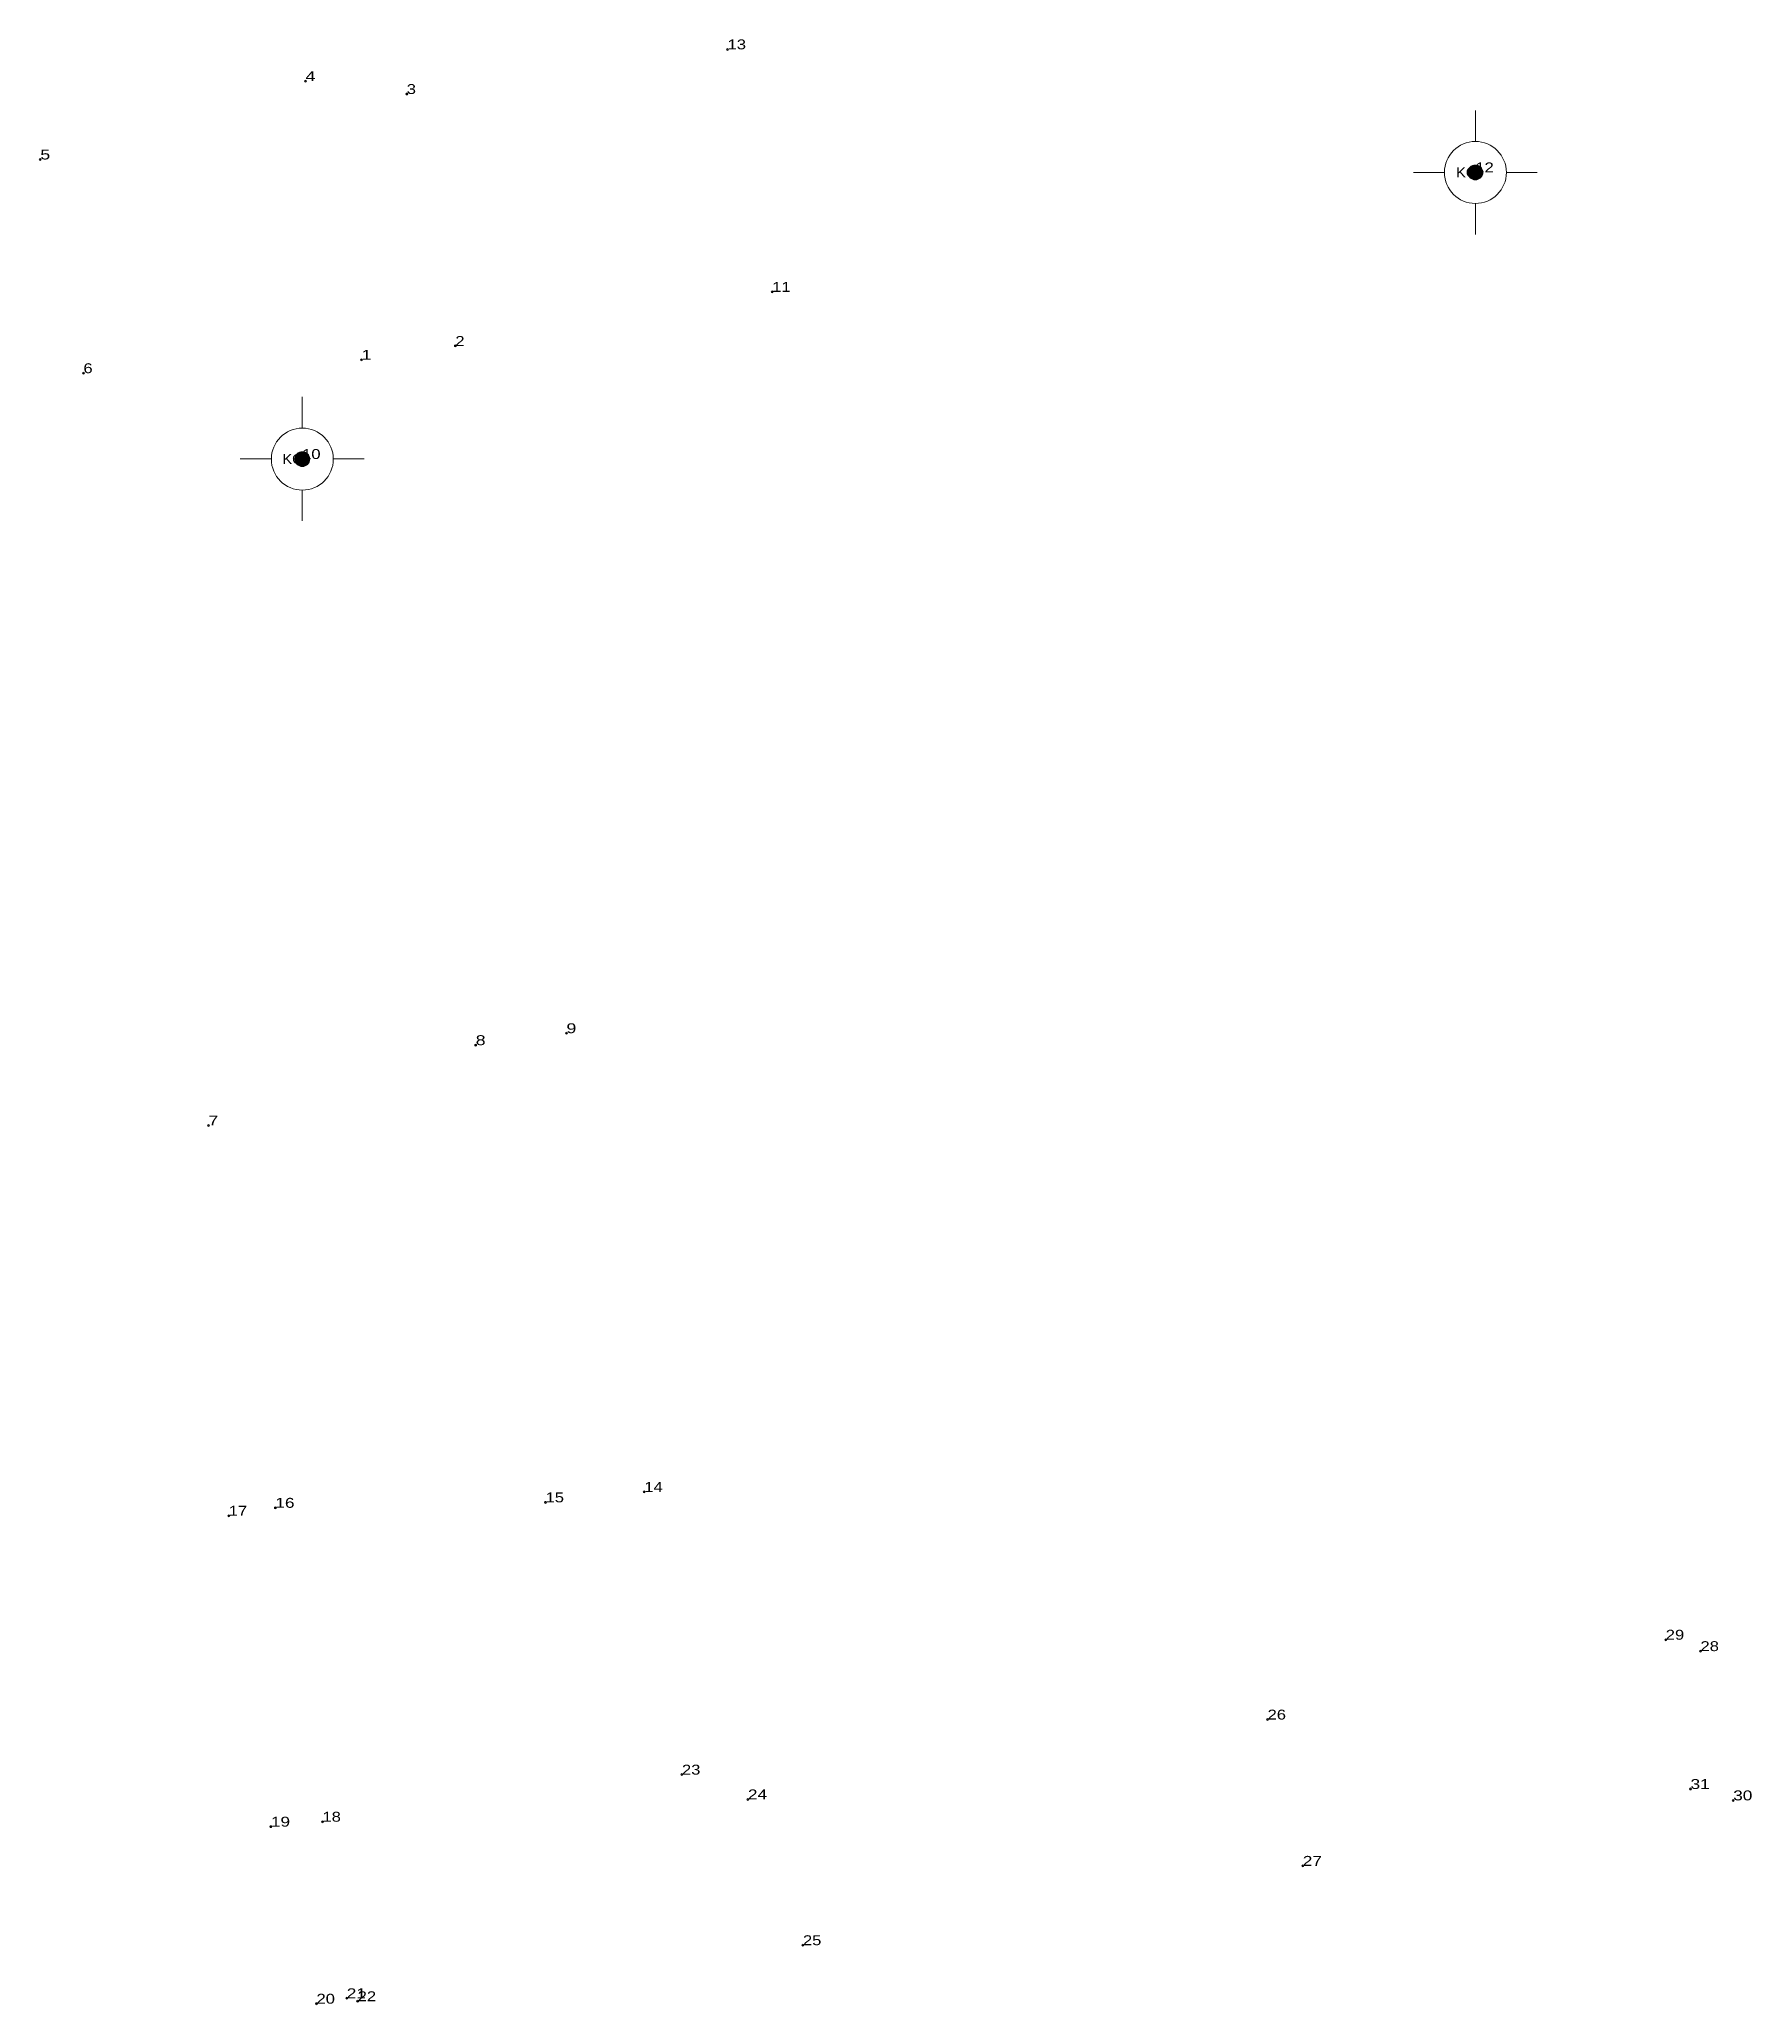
# Model space of a CAD drawing. Header units: metres. Extents: x 551324 to 552036, y 1838429 to 1840087.
# Drawn here: x 552001.28 to 552035.81, y 1839905.68 to 1839945.31 of the extents above; entities that cross this region are included whole.
import ezdxf
from ezdxf.enums import TextEntityAlignment as Align

# ---------------------------------------------------------------- set-up
doc = ezdxf.new("R2010")
doc.units = ezdxf.units.M
doc.header["$LTSCALE"] = 0.08
doc.header["$PDMODE"] = 32
doc.header["$PDSIZE"] = 0.04
doc.layers.add('12', color=7, linetype='Continuous')
doc.layers.add('9', color=7, linetype='Continuous')
doc.layers.add('7', color=7, linetype='Continuous', lineweight=13)

msp = doc.modelspace()

# ---------------------------------------------------------------- texts
at = {"layer": '12'}
for s, width, p in [('13', 1.25, (552015.16, 1839945.11)), ('4', 1.35, (552006.65, 1839944.47)), ('3', 1.25, (552008.69, 1839944.21)), ('5', 1.35, (552001.3, 1839942.89)), ('11', 1.25, (552016.06, 1839940.22)), ('1', 1.35, (552007.78, 1839938.85)), ('2', 1.25, (552009.67, 1839939.13)), ('6', 1.25, (552002.17, 1839938.58)), ('9', 1.35, (552011.91, 1839925.27)), ('8', 1.35, (552010.08, 1839925.03)), ('7', 1.35, (552004.69, 1839923.41)), ('15', 1.25, (552011.49, 1839915.81)), ('14', 1.25, (552013.48, 1839916.02)), ('17', 1.25, (552005.1, 1839915.54)), ('16', 1.3, (552006.04, 1839915.7)), ('29', 1.25, (552034.08, 1839913.04)), ('28', 1.25, (552034.78, 1839912.81)), ('26', 1.25, (552026.05, 1839911.43)), ('23', 1.25, (552014.24, 1839910.32)), ('24', 1.3, (552015.57, 1839909.82)), ('31', 1.3, (552034.58, 1839910.03)), ('30', 1.3, (552035.44, 1839909.8)), ('19', 1.3, (552005.95, 1839909.27)), ('18', 1.25, (552006.99, 1839909.37)), ('27', 1.3, (552026.76, 1839908.48)), ('25', 1.25, (552016.68, 1839906.88)), ('20', 1.25, (552006.87, 1839905.7)), ('21', 1.3, (552007.48, 1839905.81)), ('22', 1.25, (552007.7, 1839905.75))]:
    msp.add_text(s, height=0.2, dxfattribs=dict(at, width=width)).set_placement(p)
at = {"layer": '7', "width": 1.25}
for s, p in [('12', (552030.24, 1839942.63)), ('10', (552006.58, 1839936.85))]:
    msp.add_text(s, height=0.2, dxfattribs=at).set_placement(p)
at = {"layer": '9', "width": 1.1}
for p in [(552030.26, 1839942.53), (552006.59, 1839936.75)]:
    msp.add_text('KC', height=0.2, dxfattribs=at).set_placement(p, align=Align.RIGHT)

# ---------------------------------------------------------------- hatches: boundary and pattern name
at = {"layer": '7'}
for points in [[(552030.24147, 1839942.47752, 1), (552030.24147, 1839942.77752, 1)], [(552006.58447, 1839936.69752, 1), (552006.58447, 1839936.99752, 1)]]:
    msp.add_hatch(color=256, dxfattribs=at).paths.add_polyline_path(points)

# ---------------------------------------------------------------- linework, layer by layer
for p, q in [((552030.24, 1839943.25), (552030.24, 1839943.88)), ((552029.62, 1839942.63), (552028.99, 1839942.63)), ((552031.49, 1839942.63), (552030.87, 1839942.63)), ((552030.24, 1839941.38), (552030.24, 1839942)), ((552006.58, 1839937.47), (552006.58, 1839938.1)), ((552005.96, 1839936.85), (552005.33, 1839936.85)), ((552007.83, 1839936.85), (552007.21, 1839936.85)), ((552006.58, 1839935.6), (552006.58, 1839936.22))]:
    msp.add_line(p, q, dxfattribs=at)
for centre, radius in [((552030.24147, 1839942.62752), 0.625), ((552030.24147, 1839942.62752), 0.15), ((552006.58447, 1839936.84752), 0.625), ((552006.58447, 1839936.84752), 0.15)]:
    msp.add_circle(centre, radius, dxfattribs=at)
for p in [(552015.16, 1839945.11), (552006.65, 1839944.47), (552008.69, 1839944.21), (552001.3, 1839942.89), (552016.06, 1839940.22), (552009.67, 1839939.13), (552002.17, 1839938.58), (552007.78, 1839938.85), (552011.91, 1839925.27), (552010.08, 1839925.03), (552004.69, 1839923.41), (552013.48, 1839916.02), (552005.1, 1839915.54), (552006.04, 1839915.7), (552011.49, 1839915.81), (552034.08, 1839913.04), (552034.78, 1839912.81), (552026.05, 1839911.43), (552014.24, 1839910.32), (552034.58, 1839910.03), (552015.57, 1839909.82), (552035.44, 1839909.8), (552005.95, 1839909.27), (552006.99, 1839909.37), (552026.76, 1839908.48), (552016.68, 1839906.88), (552006.87, 1839905.7), (552007.48, 1839905.81), (552007.7, 1839905.75)]:
    msp.add_point(p, dxfattribs=at)

msp.set_redraw_order([(e.dxf.handle, doc.entitydb.next_handle()) for e in msp.query("TEXT MTEXT ATTDEF DIMENSION ARC_DIMENSION")])  # texts and dimensions are drawn at this point

doc.saveas('drawing.dxf')
